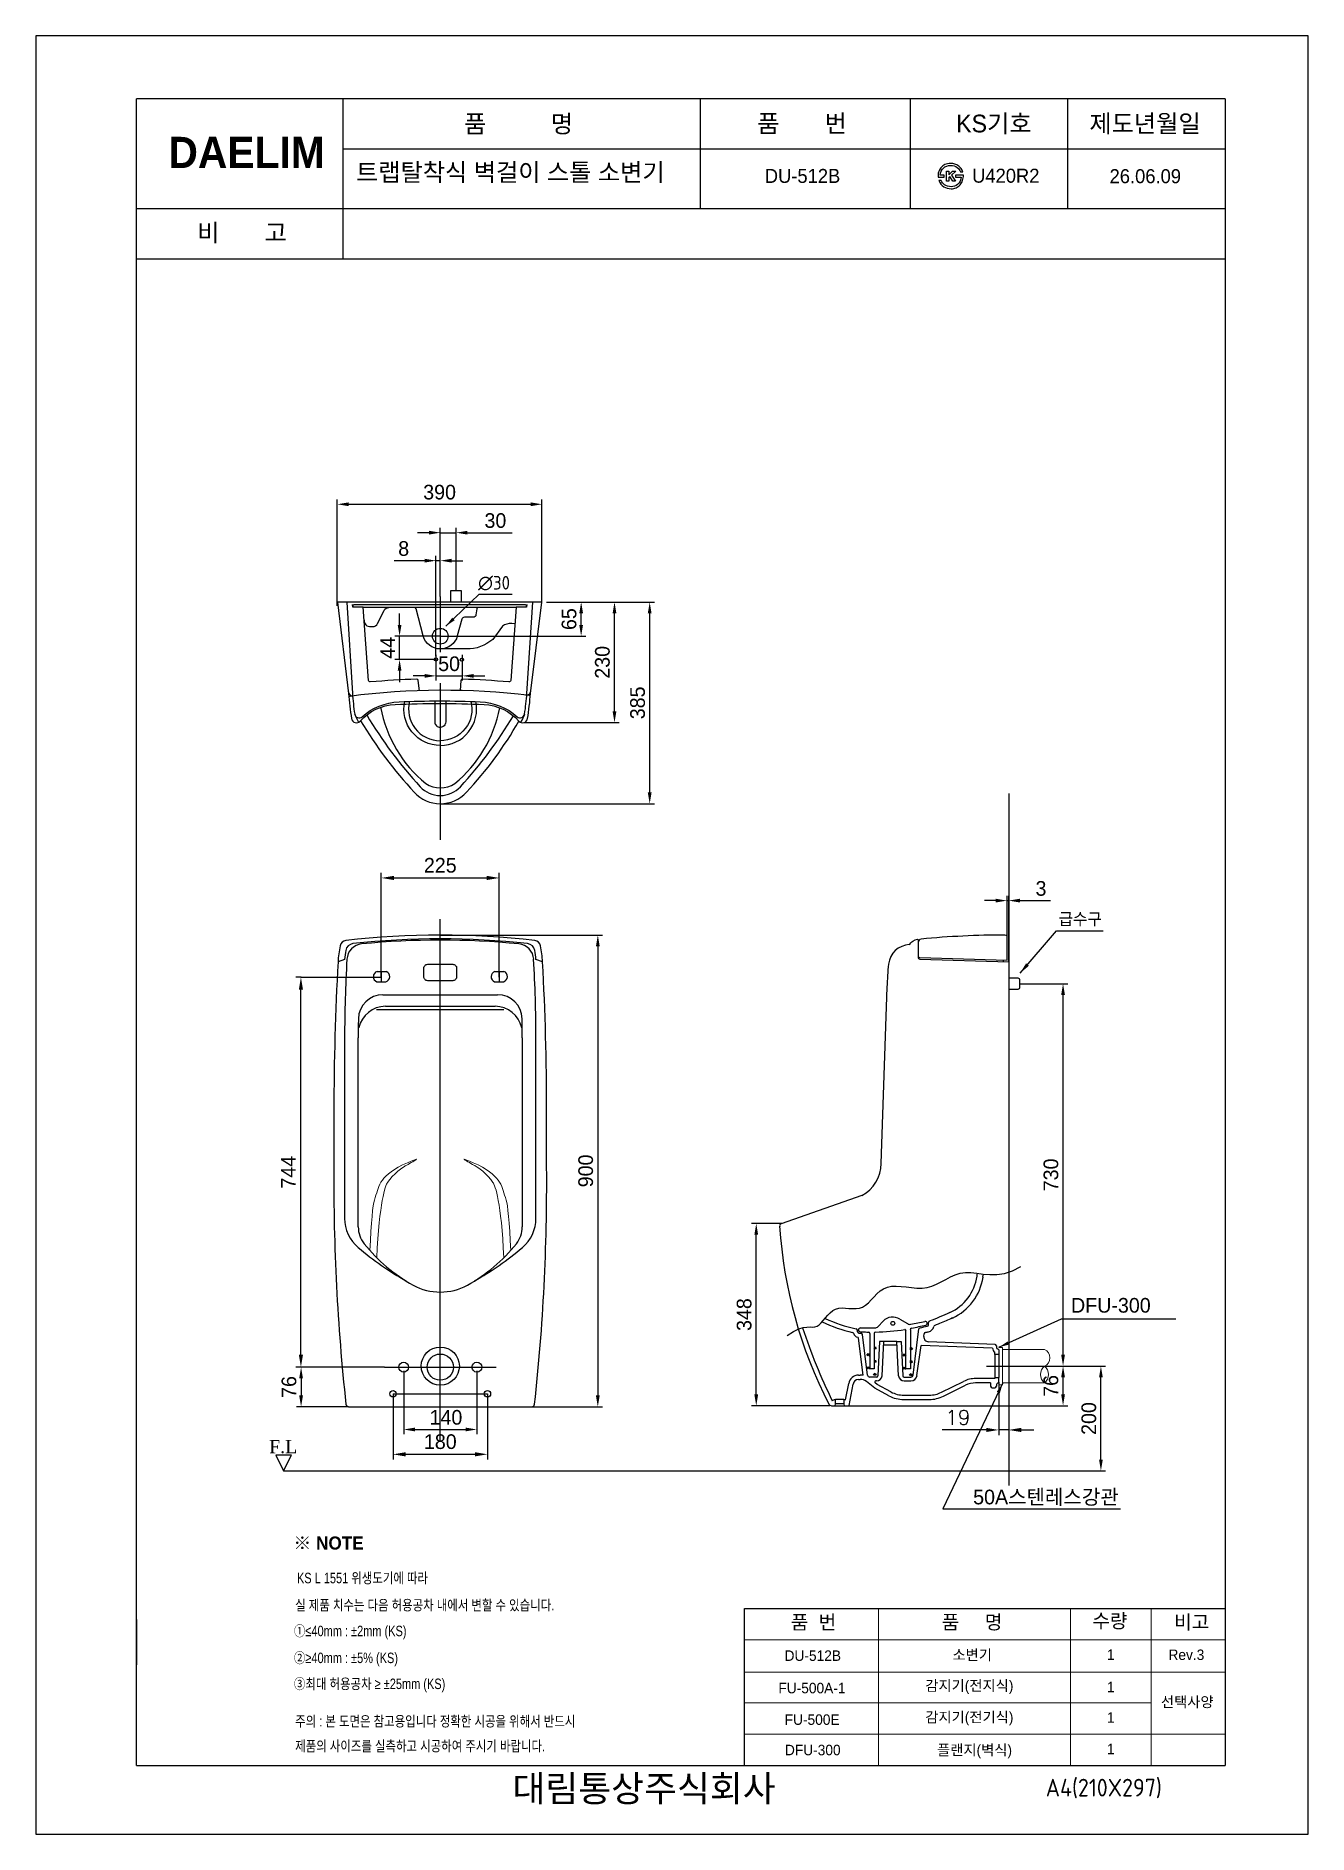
# Model space of a CAD drawing. Header units: millimetres. Extents: x 12347 to 14773, y -187 to 3243.
import ezdxf
from ezdxf.lldxf.tags import DXFTag

# ---------------------------------------------------------------- set-up
doc = ezdxf.new("R2010")
doc.units = ezdxf.units.MM
doc.header["$LTSCALE"] = 0.2
for name, color, linetype in [('1', 2, 'CENTER'), ('2', 2, 'HIDDEN'), ('3', 3, 'Continuous'), ('Layer 1', 7, 'Continuous'), ('MAIN', 7, 'Continuous'), ('YA', 7, 'Continuous')]:
    doc.layers.add(name, color=color, linetype=linetype)
for name, color, linetype, lineweight in [('AM_6', 94, 'Continuous', 20), ('DIM', 3, 'Continuous', 15), ('Hidden', 252, 'HIDDEN', 5), ('Y', 235, 'Continuous', 50)]:
    doc.layers.add(name, color=color, linetype=linetype, lineweight=lineweight)
doc.styles.add('GHS', font='romans', dxfattribs={"bigfont": 'ghs'})
doc.styles.add('h', font='', dxfattribs={"height": 28})
doc.styles.add('MtXpl_', font='')
doc.styles.get("Standard").update_dxf_attribs({"font": 'ISOCP.SHX', "bigfont": 'WHGTXT.SHX'})
doc.styles.add('STYLE2', font='dutch.ttf', dxfattribs={"height": 25})
doc.styles.add('굴림', font='', dxfattribs={"height": 3.2})
doc.styles.add('스타일1', font='txt.shx', dxfattribs={"bigfont": 'ghs.shx'})
doc.styles.get('h').set_extended_font_data('Haansoft Batang')
doc.styles.get('MtXpl_').set_extended_font_data('Gulim', bold=True)
doc.styles.get('굴림').set_extended_font_data('Gulim')
tags = doc.linetypes.add('CENTER', pattern=[50.8, 31.75, -6.35, 6.35, -6.35]).pattern_tags.tags
tags[10:11] = [DXFTag(74, 4), DXFTag(75, 0), DXFTag(340, '0'), DXFTag(46, 1.0), DXFTag(50, 0.0), DXFTag(44, 0.0), DXFTag(45, 0.0)]
tags[8:9] = [DXFTag(74, 4), DXFTag(75, 0), DXFTag(340, '0'), DXFTag(46, 1.0), DXFTag(50, 0.0), DXFTag(44, 0.0), DXFTag(45, 0.0)]
tags[6:7] = [DXFTag(74, 4), DXFTag(75, 0), DXFTag(340, '0'), DXFTag(46, 1.0), DXFTag(50, 0.0), DXFTag(44, 0.0), DXFTag(45, 0.0)]
tags[4:5] = [DXFTag(74, 4), DXFTag(75, 0), DXFTag(340, '0'), DXFTag(46, 1.0), DXFTag(50, 0.0), DXFTag(44, 0.0), DXFTag(45, 0.0)]
tags = doc.linetypes.add('HIDDEN', pattern=[9.525, 6.35, -3.175]).pattern_tags.tags
tags[6:7] = [DXFTag(74, 4), DXFTag(75, 0), DXFTag(340, '0'), DXFTag(46, 1.0), DXFTag(50, 0.0), DXFTag(44, 0.0), DXFTag(45, 0.0)]
tags[4:5] = [DXFTag(74, 4), DXFTag(75, 0), DXFTag(340, '0'), DXFTag(46, 1.0), DXFTag(50, 0.0), DXFTag(44, 0.0), DXFTag(45, 0.0)]
doc.dimstyles.new('AM_ISO', dxfattribs={"dimtxt": 28, "dimasz": 24, "dimexe": 10, "dimexo": 0, "dimgap": 10, "dimtad": 1, "dimdec": 0, "dimdsep": 46, "dimtxsty": 'h', "dimcen": -5, "dimclrd": 256, "dimclre": 256, "dimclrt": 256, "dimadec": 0, "dimazin": 2, "dimtp": 0.1, "dimtm": 0.1, "dimtfac": 0.71, "dimtdec": 0, "dimtmove": 0, "dimatfit": 3, "dimfxl": 0, "dimlwd": -1, "dimlwe": -1, "dimarcsym": 0})
doc.dimstyles.new('AM_ISO$0', dxfattribs={"dimtxt": 28, "dimasz": 24, "dimexe": 10, "dimexo": 0, "dimgap": 10, "dimtad": 1, "dimdec": 0, "dimdsep": 46, "dimtxsty": 'h', "dimcen": -5, "dimclrd": 256, "dimclre": 256, "dimclrt": 256, "dimadec": 0, "dimazin": 2, "dimtp": 0.1, "dimtm": 0.1, "dimtfac": 0.71, "dimtdec": 0, "dimtmove": 0, "dimatfit": 3, "dimfxl": 0, "dimlwd": -1, "dimlwe": -1, "dimarcsym": 0})
doc.dimstyles.new('AM_ISO$7', dxfattribs={"dimtxt": 28, "dimasz": 24, "dimexe": 10, "dimexo": 0, "dimgap": 10, "dimtad": 1, "dimdec": 0, "dimdsep": 46, "dimtxsty": 'h', "dimcen": -5, "dimclrd": 256, "dimclre": 256, "dimclrt": 256, "dimadec": 0, "dimazin": 2, "dimtp": 0.1, "dimtm": 0.1, "dimtfac": 0.71, "dimtdec": 0, "dimtmove": 0, "dimatfit": 3, "dimfxl": 0, "dimlwd": -1, "dimlwe": -1, "dimarcsym": 0})
doc.dimstyles.get("Standard").update_dxf_attribs({"dimscale": 10, "dimtxt": 3, "dimasz": 2, "dimexe": 1, "dimexo": 0, "dimgap": 1, "dimtad": 0, "dimtih": 1, "dimtoh": 1, "dimdec": 0, "dimdsep": 46, "dimtxsty": 'Standard', "dimcen": 2, "dimadec": 0, "dimazin": 0, "dimtfac": 1, "dimtdec": 4, "dimtmove": 0, "dimatfit": 3, "dimfxl": 0, "dimtolj": 1, "dimtzin": 0, "dimarcsym": 0})

msp = doc.modelspace()

# ---------------------------------------------------------------- texts
at = {"color": 3, "style": '굴림', "width": 0.8}
for s, p in [('KS L 1551 위생도기에 따라', (12844.8, 291.2)), ('실 제품 치수는 다음 허용공차 내에서 변할 수 있습니다.', (12841.4, 239.5)), ('①≤40mm : ±2mm (KS)', (12839.1, 190.2)), ('②≥40mm : ±5%%% (KS)', (12839.1, 138.9)), ('③최대 허용공차 ≥ ±25mm (KS)', (12839.1, 89.4))]:
    msp.add_text(s, height=20, dxfattribs=at).set_placement(p)
at = {"color": 1, "style": '굴림', "width": 0.8}
for s, p in [('주의 : 본 도면은 참고용입니다 정확한 시공을 위해서 반드시', (12841.4, 18)), ('제품의 사이즈를 실측하고 시공하여 주시기 바랍니다.', (12841.4, -29.4))]:
    msp.add_text(s, height=20, dxfattribs=at).set_placement(p)
at = {"color": 0, "linetype": 'ByBlock', "char_height": 26, "attachment_point": 5}
for s, insert in [('∅30', (13220.6, 2199.1)), ('급수구', (14338.3, 1557.6))]:
    msp.add_mtext(s, dxfattribs=dict(at, insert=insert))
at = {"layer": '2', "style": 'MtXpl_'}
msp.add_text('※ NOTE', height=25, dxfattribs=at).set_placement((12838, 355.5))
at = {"layer": 'AM_6', "color": 0, "char_height": 28, "attachment_point": 4, "style": 'h'}
for s, insert in [('DFU-300', (14320.8, 821.3)), ('50A{\\fGulim|b0|i0|c129|p50;스텐레스강관}', (14134.2, 454.3))]:
    msp.add_mtext(s, dxfattribs=dict(at, insert=insert))
at = {"layer": 'DIM', "color": 0, "attachment_point": 1, "style": '스타일1'}
for s, insert, char_height in [('{\\fGulim|b0|i0|c129|p50;품          명}', (13163.4, 3092.5), 33.819), ('{\\fGulim|b0|i0|c129|p50;품       번}', (13722.4, 3093), 33.819), ('{\\fGulim|b0|i0|c129|p50;KS기호}', (14101.7, 3093), 33.819), ('{\\fGulim|b0|i0|c129|p50;제도년월일}', (14355.8, 3093), 33.819), ('{\\fGulim|b0|i0|c129|p50;비       고}', (12654.6, 2884.7), 33.819), ('{\\fGulim|b0|i0|c129|p50;품  번}', (13786.5, 230.3), 26.746), ('{\\fGulim|b0|i0|c129|p50;품     명}', (14074.1, 230.5), 26.746), ('{\\fGulim|b0|i0|c129|p50;수량}', (14361.3, 232.7), 26.746), ('{\\fGulim|b0|i0|c129|p50;비고}', (14517.3, 230.7), 26.746), ('{\\fGulim|b0|i0|c129|p50;1\\P}', (14389.2, 165), 20), ('{\\fGulim|b0|i0|c129|p50;1\\P}', (14389.2, 103.2), 20), ('{\\fGulim|b0|i0|c129|p50;1\\P}', (14389.2, 45), 20), ('{\\fGulim|b0|i0|c129|p50;1\\P}', (14389.2, -15), 20)]:
    msp.add_mtext(s, dxfattribs=dict(at, insert=insert, char_height=char_height))
at = {"layer": 'DIM', "color": 0, "attachment_point": 1}
for s, insert, char_height, width, style in [('{\\fGulim|b0|i0|c129|p50;트랩탈착식 벽걸이 스톨 소변기}', (12957.4, 3000), 33.819, 702.697, '스타일1'), ('{\\fGulim|b0|i0|c129|p50;DU-512B}', (13736.9, 2989.5), 26.746, 168.306, '스타일1'), ('{\\fGulim|b0|i0|c129|p50;U420R2}', (14132.2, 2989.9), 26.746, 168.306, '스타일1'), ('{\\fGulim|b0|i0|c129|p50;26.06.09}', (14394.3, 2989), 26.746, 168.306, '스타일1'), ('F.L', (12791.8, 564.4), 25, 67.266, 'STYLE2'), ('{\\fGulim|b0|i0|c129|p50;DU-512B}', (13774.6, 163.1), 20, 17, '스타일1'), ('{\\fGulim|b0|i0|c129|p50;소변기}', (14094.7, 164.7), 20, 147, '스타일1'), ('{\\fGulim|b0|i0|c129|p50;Rev.3}', (14506.6, 164.8), 20, 147, '스타일1'), ('{\\fGulim|b0|i0|c129|p50;감지기(전지식)}', (14042.9, 105.9), 20, 290, '스타일1'), ('{\\fGulim|b0|i0|c129|p50;FU-500A-1}', (13762.8, 101.3), 20, 17, '스타일1'), ('{\\fGulim|b0|i0|c129|p50;선택사양}', (14492.3, 74.9), 20, 115.263, '스타일1'), ('{\\fGulim|b0|i0|c129|p50;FU-500E}', (13774.8, 41.1), 20, 17, '스타일1'), ('{\\fGulim|b0|i0|c129|p50;감지기(전기식)}', (14042.9, 45.9), 20, 290, '스타일1'), ('{\\fGulim|b0|i0|c129|p50;DFU-300}', (13775.3, -16.9), 20, 17, '스타일1'), ('{\\fGulim|b0|i0|c129|p50;플랜지(벽식)}', (14065.4, -16.9), 20, 315, '스타일1'), ('{\\fGulim|b0|i0|c129|p50;       대림통상주식회사\\P}', (13128.5, -75.5), 50, 1090, '스타일1')]:
    msp.add_mtext(s, dxfattribs=dict(at, insert=insert, char_height=char_height, width=width, style=style))
at = {"layer": 'YA', "color": 7}
msp.add_text('A4(210X297)', height=33.819, dxfattribs=at).set_placement((14272.5, -115.6))
at = {"layer": 'YA', "color": 7, "insert": (12599.8, 3050.7), "char_height": 59.437, "width": 290.871, "attachment_point": 1, "style": 'h'}
msp.add_mtext('{\\fHYGraphic-Medium|b1|i0|c129|p18;DAELIM}', dxfattribs=at)

# ---------------------------------------------------------------- blocks, each defined once
blk = doc.blocks.new('*D13')
for p, q in [((13048.3, 696.2), (13048.3, 575.6)), ((13187.9, 696.2), (13187.9, 575.6)), ((13069.9, 584.6), (13166.3, 584.6))]:
    blk.add_line(p, q)
for points in [[(13069.9, 588.2), (13069.9, 581), (13048.3, 584.6)], [(13166.3, 588.2), (13166.3, 581), (13187.9, 584.6)]]:
    blk.add_solid(points)
at = {"layer": 'Defpoints', "color": 0}
for p in [(13048.3, 696.2), (13187.9, 696.2), (13187.9, 584.6)]:
    blk.add_point(p, dxfattribs=at)
at = {"insert": (13128.9, 607.6), "char_height": 28, "attachment_point": 5, "style": 'h'}
blk.add_mtext('140', dxfattribs=at)
blk = doc.blocks.new('*D14')
for p, q in [((13040.5, 2119.6), (13040.5, 2141.2)), ((13118.1, 2098), (13031.5, 2098)), ((13040.5, 2053.8), (13040.5, 2098)), ((13109.8, 2053.8), (13031.5, 2053.8)), ((13040.5, 2032.2), (13040.5, 2010.6))]:
    blk.add_line(p, q)
for points in [[(13036.9, 2119.6), (13044.1, 2119.6), (13040.5, 2098)], [(13036.9, 2032.2), (13044.1, 2032.2), (13040.5, 2053.8)]]:
    blk.add_solid(points)
at = {"layer": 'Defpoints', "color": 0}
for p in [(13040.5, 2098), (13118.1, 2098), (13109.8, 2053.8)]:
    blk.add_point(p, dxfattribs=at)
at = {"insert": (13017.5, 2075.9), "char_height": 28, "attachment_point": 5, "rotation": 90, "style": 'h'}
blk.add_mtext('44', dxfattribs=at)
blk = doc.blocks.new('*D15')
for p, q in [((13109.8, 2062.3), (13109.8, 2013.3)), ((13159.9, 2062.3), (13159.9, 2013.3)), ((13088.2, 2022.3), (13066.6, 2022.3)), ((13109.8, 2022.3), (13159.9, 2022.3)), ((13181.5, 2022.3), (13203.1, 2022.3))]:
    blk.add_line(p, q)
for points in [[(13088.2, 2025.9), (13088.2, 2018.7), (13109.8, 2022.3)], [(13181.5, 2025.9), (13181.5, 2018.7), (13159.9, 2022.3)]]:
    blk.add_solid(points)
at = {"layer": 'Defpoints', "color": 0}
for p in [(13109.8, 2062.3), (13159.9, 2062.3), (13159.9, 2022.3)]:
    blk.add_point(p, dxfattribs=at)
at = {"insert": (13134.9, 2045.3), "char_height": 28, "attachment_point": 5, "style": 'h'}
blk.add_mtext('50', dxfattribs=at)
blk = doc.blocks.new('*D16')
for p, q in [((13118.1, 2174.8), (13118.1, 2304.5)), ((13148.3, 2184.5), (13148.3, 2304.5)), ((13096.5, 2295.5), (13074.9, 2295.5)), ((13118.1, 2295.5), (13148.3, 2295.5)), ((13169.9, 2295.5), (13254.9, 2295.5))]:
    blk.add_line(p, q)
for points in [[(13096.5, 2299.1), (13096.5, 2291.9), (13118.1, 2295.5)], [(13169.9, 2299.1), (13169.9, 2291.9), (13148.3, 2295.5)]]:
    blk.add_solid(points)
at = {"layer": 'Defpoints', "color": 0}
for p in [(13148.3, 2295.5), (13118.1, 2174.8), (13148.3, 2184.5)]:
    blk.add_point(p, dxfattribs=at)
at = {"insert": (13223.2, 2318.5), "char_height": 28, "attachment_point": 5, "style": 'h'}
blk.add_mtext('30', dxfattribs=at)
blk = doc.blocks.new('*D17')
for p, q in [((13118.1, 1527.9), (13427.5, 1527.9)), ((13418.5, 1506.3), (13418.5, 649.5)), ((13292.8, 627.9), (13427.5, 627.9))]:
    blk.add_line(p, q)
for points in [[(13414.9, 1506.3), (13422.1, 1506.3), (13418.5, 1527.9)], [(13414.9, 649.5), (13422.1, 649.5), (13418.5, 627.9)]]:
    blk.add_solid(points)
at = {"layer": 'Defpoints', "color": 0}
for p in [(13118.1, 1527.9), (13292.8, 627.9), (13418.5, 627.9)]:
    blk.add_point(p, dxfattribs=at)
at = {"insert": (13395.5, 1077.9), "char_height": 28, "attachment_point": 5, "rotation": 90, "style": 'h'}
blk.add_mtext('900', dxfattribs=at)
blk = doc.blocks.new('*D18')
for p, q in [((13769.3, 977.7), (13711.6, 977.7)), ((13720.6, 651.5), (13720.6, 956.1)), ((13860.7, 629.9), (13711.6, 629.9))]:
    blk.add_line(p, q)
for points in [[(13717, 956.1), (13724.2, 956.1), (13720.6, 977.7)], [(13717, 651.5), (13724.2, 651.5), (13720.6, 629.9)]]:
    blk.add_solid(points)
at = {"layer": 'Defpoints', "color": 0}
for p in [(13720.6, 977.7), (13769.3, 977.7), (13860.7, 629.9)]:
    blk.add_point(p, dxfattribs=at)
at = {"insert": (13697.6, 803.8), "char_height": 28, "attachment_point": 5, "rotation": 90, "style": 'h'}
blk.add_mtext('348', dxfattribs=at)
blk = doc.blocks.new('*D20')
for p, q in [((14223.3, 1435.1), (14314.6, 1435.1)), ((14305.6, 727.1), (14305.6, 1413.5)), ((14206.6, 705.5), (14314.6, 705.5))]:
    blk.add_line(p, q)
for points in [[(14302, 1413.5), (14309.2, 1413.5), (14305.6, 1435.1)], [(14302, 727.1), (14309.2, 727.1), (14305.6, 705.5)]]:
    blk.add_solid(points)
at = {"layer": 'Defpoints', "color": 0}
for p in [(14223.3, 1435.1), (14305.6, 1435.1), (14206.6, 705.5)]:
    blk.add_point(p, dxfattribs=at)
at = {"insert": (14282.6, 1070.3), "char_height": 28, "attachment_point": 5, "rotation": 90, "style": 'h'}
blk.add_mtext('730', dxfattribs=at)
blk = doc.blocks.new('*D22')
for p, q in [((13320.9, 2163.2), (13526.4, 2163.2)), ((13517.4, 1800), (13517.4, 2141.6)), ((13118.1, 1778.4), (13526.4, 1778.4))]:
    blk.add_line(p, q)
for points in [[(13513.8, 2141.6), (13521, 2141.6), (13517.4, 2163.2)], [(13513.8, 1800), (13521, 1800), (13517.4, 1778.4)]]:
    blk.add_solid(points)
at = {"layer": 'Defpoints', "color": 0}
for p in [(13320.9, 2163.2), (13517.4, 2163.2), (13118.1, 1778.4)]:
    blk.add_point(p, dxfattribs=at)
at = {"insert": (13494.4, 1970.8), "char_height": 28, "attachment_point": 5, "rotation": 90, "style": 'h'}
blk.add_mtext('385', dxfattribs=at)
blk = doc.blocks.new('*D23')
for p, q in [((14206.6, 705.5), (14314.6, 705.5)), ((14305.6, 651.5), (14305.6, 683.9)), ((14202, 629.9), (14314.6, 629.9))]:
    blk.add_line(p, q)
for points in [[(14302, 683.9), (14309.2, 683.9), (14305.6, 705.5)], [(14302, 651.5), (14309.2, 651.5), (14305.6, 629.9)]]:
    blk.add_solid(points)
at = {"layer": 'Defpoints', "color": 0}
for p in [(14206.6, 705.5), (14305.6, 705.5), (14202, 629.9)]:
    blk.add_point(p, dxfattribs=at)
at = {"insert": (14282.6, 667.7), "char_height": 28, "attachment_point": 5, "rotation": 90, "style": 'h'}
blk.add_mtext('76', dxfattribs=at)
blk = doc.blocks.new('*D24')
for p, q in [((13320.9, 2163.2), (13395.7, 2163.2)), ((13386.7, 2119.6), (13386.7, 2141.6)), ((13118.6, 2098), (13395.7, 2098))]:
    blk.add_line(p, q)
for points in [[(13383.1, 2141.6), (13390.3, 2141.6), (13386.7, 2163.2)], [(13383.1, 2119.6), (13390.3, 2119.6), (13386.7, 2098)]]:
    blk.add_solid(points)
at = {"layer": 'Defpoints', "color": 0}
for p in [(13320.9, 2163.2), (13386.7, 2163.2), (13118.6, 2098)]:
    blk.add_point(p, dxfattribs=at)
at = {"insert": (13363.7, 2130.6), "char_height": 28, "attachment_point": 5, "rotation": 90, "style": 'h'}
blk.add_mtext('65', dxfattribs=at)
blk = doc.blocks.new('*D25')
for p, q in [((13320.9, 2163.2), (13459.3, 2163.2)), ((13450.3, 1954.7), (13450.3, 2141.6)), ((13277.7, 1933.1), (13459.3, 1933.1))]:
    blk.add_line(p, q)
for points in [[(13446.7, 2141.6), (13453.9, 2141.6), (13450.3, 2163.2)], [(13446.7, 1954.7), (13453.9, 1954.7), (13450.3, 1933.1)]]:
    blk.add_solid(points)
at = {"layer": 'Defpoints', "color": 0}
for p in [(13320.9, 2163.2), (13450.3, 2163.2), (13277.7, 1933.1)]:
    blk.add_point(p, dxfattribs=at)
at = {"insert": (13427.3, 2048.2), "char_height": 28, "attachment_point": 5, "rotation": 90, "style": 'h'}
blk.add_mtext('230', dxfattribs=at)
blk = doc.blocks.new('*D26')
for p, q in [((12921.7, 2155.8), (12921.7, 2358.7)), ((12943.3, 2349.7), (13290.3, 2349.7)), ((13311.9, 2163.2), (13311.9, 2358.7))]:
    blk.add_line(p, q)
for points in [[(12943.3, 2353.3), (12943.3, 2346.1), (12921.7, 2349.7)], [(13290.3, 2353.3), (13290.3, 2346.1), (13311.9, 2349.7)]]:
    blk.add_solid(points)
at = {"layer": 'Defpoints', "color": 0}
for p in [(13311.9, 2349.7), (13311.9, 2163.2), (12921.7, 2155.8)]:
    blk.add_point(p, dxfattribs=at)
at = {"insert": (13116.8, 2372.7), "char_height": 28, "attachment_point": 5, "style": 'h'}
blk.add_mtext('390', dxfattribs=at)
blk = doc.blocks.new('*D27')
for p, q in [((13011.6, 703.5), (12843.7, 703.5)), ((12852.7, 681.9), (12852.7, 649.5)), ((12943.4, 627.9), (12843.7, 627.9))]:
    blk.add_line(p, q)
for points in [[(12849.1, 681.9), (12856.3, 681.9), (12852.7, 703.5)], [(12849.1, 649.5), (12856.3, 649.5), (12852.7, 627.9)]]:
    blk.add_solid(points)
at = {"layer": 'Defpoints', "color": 0}
for p in [(13011.6, 703.5), (12852.7, 627.9), (12943.4, 627.9)]:
    blk.add_point(p, dxfattribs=at)
at = {"insert": (12829.7, 665.7), "char_height": 28, "attachment_point": 5, "rotation": 90, "style": 'h'}
blk.add_mtext('76', dxfattribs=at)
blk = doc.blocks.new('*D28')
for p, q in [((14177.2, 1593.6), (14155.6, 1593.6)), ((14198.8, 1525.8), (14198.8, 1602.6)), ((14198.8, 1593.6), (14202, 1593.6)), ((14202, 1477), (14202, 1602.6)), ((14223.6, 1593.6), (14281.9, 1593.6))]:
    blk.add_line(p, q)
for points in [[(14177.2, 1597.2), (14177.2, 1590), (14198.8, 1593.6)], [(14223.6, 1597.2), (14223.6, 1590), (14202, 1593.6)]]:
    blk.add_solid(points)
at = {"layer": 'Defpoints', "color": 0}
for p in [(14202, 1593.6), (14198.8, 1525.8), (14202, 1477)]:
    blk.add_point(p, dxfattribs=at)
at = {"insert": (14263.5, 1616.6), "char_height": 28, "attachment_point": 5, "style": 'h'}
blk.add_mtext('3', dxfattribs=at)
blk = doc.blocks.new('*D29')
for p, q in [((13088.2, 2242.1), (13029.9, 2242.1)), ((13109.8, 2059.7), (13109.8, 2251.1)), ((13118.1, 2242.1), (13109.8, 2242.1)), ((13118.1, 2174), (13118.1, 2251.1)), ((13139.7, 2242.1), (13161.3, 2242.1))]:
    blk.add_line(p, q)
for points in [[(13088.2, 2245.7), (13088.2, 2238.5), (13109.8, 2242.1)], [(13139.7, 2245.7), (13139.7, 2238.5), (13118.1, 2242.1)]]:
    blk.add_solid(points)
at = {"layer": 'Defpoints', "color": 0}
for p in [(13109.8, 2242.1), (13118.1, 2174), (13109.8, 2059.7)]:
    blk.add_point(p, dxfattribs=at)
at = {"insert": (13048.3, 2265.1), "char_height": 28, "attachment_point": 5, "style": 'h'}
blk.add_mtext('8', dxfattribs=at)
blk = doc.blocks.new('*D30')
for p, q in [((14206.6, 705.5), (14386.8, 705.5)), ((14377.8, 527.1), (14377.8, 683.9)), ((14202, 505.5), (14386.8, 505.5))]:
    blk.add_line(p, q)
for points in [[(14374.2, 683.9), (14381.4, 683.9), (14377.8, 705.5)], [(14374.2, 527.1), (14381.4, 527.1), (14377.8, 505.5)]]:
    blk.add_solid(points)
at = {"layer": 'Defpoints', "color": 0}
for p in [(14206.6, 705.5), (14377.8, 705.5), (14202, 505.5)]:
    blk.add_point(p, dxfattribs=at)
at = {"insert": (14354.8, 605.5), "char_height": 28, "attachment_point": 5, "rotation": 90, "style": 'h'}
blk.add_mtext('200', dxfattribs=at)
blk = doc.blocks.new('*D32')
at = {"layer": 'Defpoints', "color": 0}
for p in [(13028.1, 652.7), (13208.1, 652.7), (13208.1, 537.2)]:
    blk.add_point(p, dxfattribs=at)
at = {"layer": 'Y', "color": 0, "linetype": 'ByBlock', "lineweight": -2}
for p, q in [((13028.1, 652.7), (13028.1, 527.2)), ((13208.1, 652.7), (13208.1, 527.2)), ((13052.1, 537.2), (13184.1, 537.2))]:
    blk.add_line(p, q, dxfattribs=at)
at = {"layer": 'Y', "color": 0}
for points in [[(13052.1, 541.2), (13052.1, 533.2), (13028.1, 537.2)], [(13184.1, 541.2), (13184.1, 533.2), (13208.1, 537.2)]]:
    blk.add_solid(points, dxfattribs=at)
at = {"layer": 'Y', "color": 0, "lineweight": -2, "insert": (13118.1, 561.2), "char_height": 28, "attachment_point": 5, "style": 'h'}
blk.add_mtext('180', dxfattribs=at)
blk = doc.blocks.new('*D33')
at = {"linetype": 'ByBlock'}
for p, q in [((14183, 674.6), (14183, 573.7)), ((14159, 583.7), (14075, 583.7)), ((14202, 583.7), (14183, 583.7)), ((14202, 591.9), (14202, 573.7)), ((14226, 583.7), (14250, 583.7))]:
    blk.add_line(p, q, dxfattribs=at)
for points in [[(14159, 587.7), (14159, 579.7), (14183, 583.7)], [(14226, 587.7), (14226, 579.7), (14202, 583.7)]]:
    blk.add_solid(points)
at = {"layer": 'Defpoints', "color": 0}
for p in [(14183, 674.6), (14183, 583.7), (14202, 591.9)]:
    blk.add_point(p, dxfattribs=at)
at = {"lineweight": -2, "insert": (14105, 607.7), "char_height": 28, "attachment_point": 5, "style": 'GHS'}
blk.add_mtext('{\\Fromans,ghs|c129;19}', dxfattribs=at)
blk = doc.blocks.new('*D31')
at = {"linetype": 'ByBlock'}
for p, q in [((12852.7, 1447.5), (12842.4, 1447.5)), ((12852.4, 727.5), (12852.4, 1423.5)), ((12852.7, 703.5), (12842.4, 703.5))]:
    blk.add_line(p, q, dxfattribs=at)
for points in [[(12848.4, 1423.5), (12856.4, 1423.5), (12852.4, 1447.5)], [(12848.4, 727.5), (12856.4, 727.5), (12852.4, 703.5)]]:
    blk.add_solid(points)
at = {"layer": 'Defpoints', "color": 0}
for p in [(12852.4, 1447.5), (12852.7, 1447.5), (12852.7, 703.5)]:
    blk.add_point(p, dxfattribs=at)
at = {"lineweight": -2, "insert": (12828.4, 1075.5), "char_height": 28, "attachment_point": 5, "rotation": 90, "style": 'h'}
blk.add_mtext('744', dxfattribs=at)
blk = doc.blocks.new('*D34')
at = {"linetype": 'ByBlock'}
for p, q in [((13005.6, 1447.5), (13005.6, 1646.8)), ((13230.6, 1447.5), (13230.6, 1646.8)), ((13029.6, 1636.8), (13206.6, 1636.8))]:
    blk.add_line(p, q, dxfattribs=at)
for points in [[(13029.6, 1640.8), (13029.6, 1632.8), (13005.6, 1636.8)], [(13206.6, 1640.8), (13206.6, 1632.8), (13230.6, 1636.8)]]:
    blk.add_solid(points)
at = {"layer": 'Defpoints', "color": 0}
for p in [(13230.6, 1636.8), (13005.6, 1447.5), (13230.6, 1447.5)]:
    blk.add_point(p, dxfattribs=at)
at = {"lineweight": -2, "insert": (13118.1, 1660.8), "char_height": 28, "attachment_point": 5, "style": 'h'}
blk.add_mtext('225', dxfattribs=at)

# ---------------------------------------------------------------- dimensions: what is measured, and where the dimension line sits
at = {"color": 0}
for base, p1, p2, picture, middle in [((13311.9, 2349.7), (12921.7, 2155.8), (13311.9, 2163.2), '*D26', (13116.8, 2372.7)), ((13148.3, 2295.5), (13118.1, 2174.8), (13148.3, 2184.5), '*D16', (13223.2, 2318.5)), ((13109.8, 2242.1), (13118.1, 2174), (13109.8, 2059.7), '*D29', (13048.3, 2265.1)), ((14202, 1593.6), (14198.8, 1525.8), (14202, 1477), '*D28', (14263.5, 1616.6))]:
    dim = msp.add_linear_dim(base=base, p1=p1, p2=p2, dimstyle='AM_ISO', override={"dimscale": 0.9}, dxfattribs=at)
    dim.commit()
    dim.dimension.update_dxf_attribs({"geometry": picture, "text_midpoint": middle})
for base, p1, p2, picture, middle in [((13517.4, 2163.2), (13118.1, 1778.4), (13320.9, 2163.2), '*D22', (13494.4, 1970.8)), ((13386.7, 2163.2), (13118.6, 2098), (13320.9, 2163.2), '*D24', (13363.7, 2130.6)), ((13450.3, 2163.2), (13277.7, 1933.1), (13320.9, 2163.2), '*D25', (13427.3, 2048.2)), ((13418.5, 627.9), (13118.1, 1527.9), (13292.8, 627.9), '*D17', (13395.5, 1077.9)), ((14305.6, 1435.1), (14206.6, 705.5), (14223.3, 1435.1), '*D20', (14282.6, 1070.3)), ((13720.6, 977.7), (13860.7, 629.9), (13769.3, 977.7), '*D18', (13697.6, 803.8)), ((12852.7, 627.9), (13011.6, 703.5), (12943.4, 627.9), '*D27', (12829.7, 665.7)), ((14305.6, 705.5), (14202, 629.9), (14206.6, 705.5), '*D23', (14282.6, 667.7)), ((14377.8, 705.5), (14202, 505.5), (14206.6, 705.5), '*D30', (14354.8, 605.5))]:
    dim = msp.add_linear_dim(base=base, p1=p1, p2=p2, angle=90, dimstyle='AM_ISO', override={"dimscale": 0.9}, dxfattribs=at)
    dim.commit()
    dim.dimension.update_dxf_attribs({"geometry": picture, "text_midpoint": middle})
dim = msp.add_linear_dim(base=(13040.5, 2098), p1=(13109.8, 2053.8), p2=(13118.1, 2098), angle=90, dimstyle='AM_ISO', override={"dimscale": 0.9}, dxfattribs=at)
dim.commit()
dim.dimension.update_dxf_attribs({"geometry": '*D14', "text_midpoint": (13040.5, 2075.9), "dimtype": 160})
for base, p1, p2, picture, middle in [((13159.9, 2022.3), (13109.8, 2062.3), (13159.9, 2062.3), '*D15', (13134.9, 2022.3)), ((13187.9, 584.6), (13048.3, 696.2), (13187.9, 696.2), '*D13', (13128.9, 584.6))]:
    dim = msp.add_linear_dim(base=base, p1=p1, p2=p2, dimstyle='AM_ISO', override={"dimscale": 0.9}, dxfattribs=at)
    dim.commit()
    dim.dimension.update_dxf_attribs({"geometry": picture, "text_midpoint": middle, "dimtype": 160})
at = {"color": 0, "lineweight": -2}
dim = msp.add_linear_dim(base=(13230.6, 1636.8), p1=(13005.6, 1447.5), p2=(13230.6, 1447.5), dimstyle='AM_ISO$0', dxfattribs=at)
dim.commit()
dim.dimension.update_dxf_attribs({"geometry": '*D34', "text_midpoint": (13118.1, 1660.8)})
dim = msp.add_linear_dim(base=(12852.4, 1447.5), p1=(12852.7, 703.5), p2=(12852.7, 1447.5), angle=90, dimstyle='AM_ISO$0', dxfattribs=at)
dim.commit()
dim.dimension.update_dxf_attribs({"geometry": '*D31', "text_midpoint": (12828.4, 1075.5)})
dim = msp.add_linear_dim(base=(14183, 583.7), p1=(14202, 591.9), p2=(14183, 674.6), text='{\\Fromans,ghs|c129;<>}', dimstyle='AM_ISO$0', override={"dimtxsty": 'GHS'}, dxfattribs=at)
dim.commit()
dim.dimension.update_dxf_attribs({"geometry": '*D33', "text_midpoint": (14105, 583.7), "dimtype": 160})
at = {"layer": 'Y', "color": 0, "lineweight": -2}
dim = msp.add_linear_dim(base=(13208.1, 537.2), p1=(13028.1, 652.7), p2=(13208.1, 652.7), dimstyle='AM_ISO$0', override={"dimclrd": 0, "dimclre": 0, "dimclrt": 0, "dimlwd": 65534, "dimlwe": 65534}, dxfattribs=at)
dim.commit()
dim.dimension.update_dxf_attribs({"geometry": '*D32', "text_midpoint": (13118.1, 561.2)})

# ---------------------------------------------------------------- hatches: boundary and pattern name
at = {"layer": 'Y'}
h = msp.add_hatch(dxfattribs=at)
h.set_pattern_fill('GRASS', color=2, scale=0.7)
h.set_pattern_definition([(90, (1978.286, -141.452), (-12.572359, 12.572359), [3.33375, -21.810967]), (45, (1978.286, -141.452), (-12.572359, 12.572359), [3.33375, -14.44625]), (135, (1978.286, -141.452), (-12.572359, -12.572359), [3.33375, -14.44625])])
h.paths.add_polyline_path([(13933.8, 691.5, 0.3951), (13938.9, 686.8), (13949.4, 686.8, 0.409341), (13951.4, 688.8), (13952.3, 742.4), (13946, 742.3), (13946.2, 701.9, -0.378568), (13941, 701.9), (13940.4, 742.3), (13930.5, 742.3)])
h = msp.add_hatch(dxfattribs=at)
h.set_pattern_fill('GRASS', color=2, scale=0.7)
h.set_pattern_definition([(90, (2047.133, -142.122), (-12.572359, 12.572359), [3.33375, -21.810967]), (45, (2047.133, -142.122), (-12.572359, 12.572359), [3.33375, -14.44625]), (135, (2047.133, -142.122), (-12.572359, -12.572359), [3.33375, -14.44625])])
edge = h.paths.add_edge_path()
edge.add_arc((14007.7, 691.2), 5.05, 183.764, 270)
edge.add_line((14007.7, 686.1), (14018.3, 686.1))
edge.add_arc((14018.3, 688.1), 2.02, 270, 359.0452)
edge.add_line((14020.3, 688.1), (14024.4, 741.7))
edge.add_line((14024.4, 741.7), (14014.9, 741.7))
edge.add_line((14014.9, 741.7), (14015, 701.3))
edge.add_arc((14012.5, 704.2), 3.87, 228.5299, 311.4701, ccw=False)
edge.add_line((14009.9, 701.3), (14009.2, 741.7))
edge.add_line((14009.2, 741.7), (13999.4, 741.6))
edge.add_line((13999.4, 741.6), (14002.7, 690.8))

# ---------------------------------------------------------------- linework, layer by layer
at = {"color": 0}
for p, q in [((13300.6, 2163.2), (12935.7, 2163.2)), ((13279.6, 2158), (12954.2, 2158)), ((14202, 1798), (14202, 477.5)), ((13008.8, 1414.1), (13227.5, 1414.1)), ((13958.9, 1092.1), (13969.9, 1428.7)), ((12996.6, 1385.9), (13239.6, 1385.9)), ((12935.7, 1331.5), (12935.7, 987.8)), ((12961.7, 971.2), (12961.7, 1331.5)), ((13274.5, 1331.5), (13274.5, 971.2)), ((13300.5, 987.8), (13300.5, 1331.5)), ((12915.3, 1192.3), (12915.3, 1084.7)), ((13320.9, 1084.7), (13320.9, 1192.3)), ((13922.2, 1030.7), (13767.8, 977)), ((13952.9, 781.2), (13962.5, 791.2)), ((13994.6, 795.3), (14008.7, 786.5)), ((13913.4, 774.1), (13913.5, 773.1)), ((13913.8, 771), (13913.5, 773.1)), ((13924.5, 688), (13915.7, 758.8)), ((13932.8, 688.5), (13923.1, 766.1)), ((13937.5, 700.6), (13937.5, 767.7)), ((13945.7, 768.6), (13945.7, 700.6)), ((14006.1, 700.6), (14006.1, 773.6)), ((14014.4, 775), (14014.4, 700.6)), ((14019.8, 688.5), (14030.8, 776.4)), ((14040.1, 762.2), (14040.7, 766.9)), ((14048.8, 784.1), (14049.2, 787.7)), ((14049.2, 787.7), (14049.3, 788.9)), ((13955.7, 752.6), (13952.6, 687.1)), ((13964, 752.6), (13955.7, 752.6)), ((13960.9, 686.7), (13964, 752.6)), ((13989, 745.3), (13963.6, 745.3)), ((13988.6, 752.6), (13964, 752.6)), ((13991.7, 686.7), (13988.6, 752.6)), ((13988.6, 752.6), (13996.9, 752.6)), ((13996.9, 752.6), (14000, 687.1)), ((14027.1, 687.5), (14035.1, 745.1)), ((14175.7, 727.5), (14175.7, 683.6)), ((14183, 727.5), (14175.7, 727.5)), ((14183, 736.5), (14183, 727.5)), ((14183, 727.5), (14183, 683.6)), ((13945.7, 700.6), (13937.5, 700.6)), ((14014.4, 700.6), (14006.1, 700.6)), ((13891, 641.1), (13897, 672.1)), ((13898, 630.1), (13905.3, 671.1)), ((13946.5, 663.2), (13930.6, 676.1)), ((13949.9, 684.5), (13937.3, 684.5)), ((13973.5, 648.9), (13946.5, 663.2)), ((13951.1, 670.2), (13947.1, 673.4)), ((13977.4, 656.2), (13951.1, 670.2)), ((14002.7, 684.5), (14015.3, 684.5)), ((14167.4, 673.5), (14138.7, 673.5)), ((14175.9, 681.8), (14139, 681.8)), ((14175.7, 683.6), (14183, 683.6)), ((14183, 674.6), (14183, 683.6)), ((12943.4, 627.9), (13292.8, 627.9)), ((13864, 629.9), (14202, 629.9)), ((13871.1, 629.9), (13871.8, 633.5)), ((13887.4, 641.9), (13871.8, 641.9)), ((13871.8, 633.5), (13871.8, 641.9)), ((13887.4, 633.5), (13871.8, 633.5)), ((13887.4, 641.9), (13887.4, 633.5)), ((13887.4, 633.5), (13888.1, 629.9)), ((14001.9, 650.1), (14050.6, 650.1)), ((14001.9, 641.8), (14050.6, 641.8)), ((12819.3, 505.5), (14202, 505.5))]:
    msp.add_line(p, q, dxfattribs=at)
at = {"color": 0, "linetype": 'CENTER'}
for p, q in [((13118.1, 2174), (13118.1, 2067.5)), ((13118.1, 2008.5), (13118.1, 1709.6)), ((13118.1, 562.4), (13118.1, 1558)), ((13011.6, 703.5), (13224.7, 703.5))]:
    msp.add_line(p, q, dxfattribs=at)
at = {"color": 0, "linetype": 'HIDDEN'}
msp.add_line((13262.6, 2152.8), (12971.2, 2152.8), dxfattribs=at)
at = {"color": 0, "linetype": 'Continuous'}
msp.add_line((14191.6, 1480), (14191.6, 1477.3), dxfattribs=at)
at = {"color": 0, "lineweight": -2}
for p, q in [((12852.4, 1447.5), (13005.6, 1447.5)), ((13005.6, 1458.3), (13005.6, 1438.8)), ((13230.6, 1458.3), (13230.6, 1438.8))]:
    msp.add_line(p, q, dxfattribs=at)
at = {"color": 0}
for points in [[(12940, 2163.2), (12922, 2163.2), (12943.2, 1988.8, 0.023242), (12948.9, 1940.7, 0.630524), (12965.4, 1936, -0.202072), (13031.8, 1967.7, -0.011863), (13116.7, 1969.8, -0.011863), (13201.5, 1967.7, -0.202072), (13268, 1936, 0.630524), (13284.4, 1940.7, 0.023242), (13290.2, 1988.8), (13311.8, 2163.2), (13294.6, 2163.2)], [(12950.5, 2163.2), (12950.5, 2163.2), (12940, 2163.2), (12950.5, 1988.8, 0.018952), (12954.9, 1949.5, 0.594773), (12968.9, 1944.4, -0.171828), (13039.4, 1972.8, -0.010802), (13116.9, 1974.5, -0.010802), (13194.4, 1972.8, -0.171828), (13264.8, 1944.4, 0.594773), (13278.9, 1949.5, 0.018952), (13283.3, 1988.8), (13294.6, 2163.2), (13284.7, 2163.2), (13278.7, 2163.2, -0.393106)], [(13118.1, 1889.5, -0.478946), (13050.4, 1973.6)], [(13059.7, 1973.9, 0.490611), (13118.1, 1898.4, 0.528057)], [(13107.7, 1974.7), (13107.7, 1934.4, 0.414214), (13118.1, 1924, 0.414214)], [(13128.5, 1974.7), (13128.5, 1934.4, -0.414214), (13118.1, 1924, -0.414214)], [(13176.5, 1973.9, -0.490611), (13118.1, 1898.4, -0.528057)], [(13118.1, 1889.5, 0.478946), (13185.8, 1973.6)], [(13284.7, 1511.5, 0.054684), (12951.5, 1511.5, 0.325397)], [(14012.7, 1509.5, -0.234802), (14028.2, 1519.7, -0.448928), (14029.4, 1518.6), (14029.4, 1485.2, 0.405474), (14032.4, 1482.1), (14202, 1477), (14202, 591.9)], [(12937.9, 1498.6, 0.02097), (12935.7, 1481.3), (12923.1, 1477, 0.013696)], [(13313.1, 1477), (13300.6, 1481.3, 0.02097), (13298.4, 1498.6, 0.325397)], [(13013.7, 1392), (13222.5, 1392, -0.280363)]]:
    msp.add_lwpolyline(points, format="xyb", dxfattribs=at)
for points in [[(13158.7, 2163.2), (13158.7, 2184.5), (13137.9, 2184.5), (13137.9, 2163.2)], [(14220.2, 1445.5), (14202, 1445.5)], [(14223.3, 1427.9), (14223.3, 1442.4)], [(14202, 1424.7), (14220.2, 1424.7)], [(13779.4, 763.7), (13791.6, 771.5), (13801.8, 776.4), (13810.3, 779), (13817.3, 780.1), (13823.2, 780.3), (13828.2, 780.1), (13832.5, 780.3), (13836.6, 781.4), (13840.5, 784), (13844.4, 787.8), (13848.4, 792.4), (13852.5, 797.4), (13856.9, 802.5), (13861.5, 807.3), (13866.5, 811.4), (13872, 814.3), (13877.9, 815.9), (13884.2, 816.4), (13890.7, 816.2), (13897.4, 815.7), (13904.2, 815.2), (13910.8, 815.2), (13917.3, 816), (13923.4, 818.1), (13929.1, 821.6), (13934.5, 826.3), (13939.8, 831.8), (13945.2, 837.6), (13950.8, 843.4), (13956.8, 848.8), (13963.3, 853.2), (13970.6, 856.4), (13978.7, 857.9), (13987.6, 858.2), (13996.9, 857.6), (14006.7, 856.5), (14016.7, 855.3), (14026.8, 854.5), (14036.7, 854.5), (14046.4, 855.6), (14055.6, 858.1), (14064.5, 861.8), (14073.3, 866.2), (14082, 870.9), (14090.8, 875.5), (14099.9, 879.5), (14109.3, 882.5), (14119.3, 884), (14129.9, 883.9), (14141.2, 882.7), (14153.2, 881.2), (14165.9, 880.1), (14179.4, 880.2), (14193.8, 882.3), (14208.9, 887.1), (14225, 895.4)]]:
    msp.add_lwpolyline(points, dxfattribs=at)
at = {"color": 0, "linetype": 'HIDDEN'}
for points in [[(13078.5, 1994), (13076.2, 2013.5, 0.374917), (13073, 2016.1, 0.012897), (12984.7, 2010.7, -0.415651), (12981.3, 2013.6), (12971.2, 2153.2), (12952.2, 2153.2, -0.393106), (12951.1, 2154.2), (12950.8, 2158.4)], [(12972.8, 2128.7, 0.467096), (12985.4, 2116.4), (12989.2, 2116.4, 0.283978), (12998.5, 2122.1), (13010.9, 2147, -0.283978), (13020.2, 2152.8, -0.283978)], [(13260.1, 2121.9), (13254.3, 2122.2, 0.154237), (13236.8, 2117.3), (13218.3, 2091.9, -0.185052), (13168, 2073.7), (13117.8, 2073.7, -0.340628), (13085.6, 2098.5), (13071.9, 2150.5, 0.340628), (13068.9, 2152.8)], [(13190.6, 2152.8, 0.382162), (13187.5, 2150), (13186.2, 2138.7, -0.382162), (13181.1, 2134.1), (13164, 2134.1, 0.340628), (13159, 2130.2), (13150.6, 2098.5, -0.340628), (13118.4, 2073.7)], [(13283, 2158.4), (13282.6, 2154.2, -0.393106), (13281.6, 2153.2), (13262.6, 2153.2), (13252.4, 2013.6, -0.415651), (13249.1, 2010.7, 0.012897), (13160.8, 2016.1, 0.374917), (13157.6, 2013.5), (13156.1, 1994.4)]]:
    msp.add_lwpolyline(points, format="xyb", dxfattribs=at)
at = {"color": 0, "linetype": 'Continuous'}
msp.add_lwpolyline([(14029.4, 1487.9, 0.405474), (14032.4, 1484.8), (14198.8, 1479.9), (14198.8, 1525.8, 0.201611), (14194.7, 1527.9, 0.022618), (14035, 1520.3, 0.387286), (14029.4, 1514.1)], format="xyb", dxfattribs=at)
at = {"color": 0}
msp.add_lwpolyline([(13118.1, 1472), (13142, 1472, -0.414214), (13149.3, 1464.8), (13149.3, 1448.1, -0.414214), (13142, 1440.8), (13118.1, 1440.8), (13094.2, 1440.8, -0.414214), (13086.9, 1448.1), (13086.9, 1464.8, -0.414214), (13094.2, 1472)], format="xyb", close=True, dxfattribs=at)
at = {"color": 0, "linetype": 'HIDDEN'}
for centre, radius in [((13109.8, 2053.8), 3.12), ((13159.4, 2053.2), 3.12), ((13118.1, 703.5), 25)]:
    msp.add_circle(centre, radius, dxfattribs=at)
at = {"color": 0}
msp.add_circle((13981.1, 787.1), 3.68, dxfattribs=at)
for centre, radius, start, end in [((12954.2, 2154.9), 3.12, 90, 184.1596), ((13279.6, 2154.9), 3.12, 355.8404, 90), ((12951.3, 1992.3), 8.32, 184.1596, 276.8254), ((13123.4, 623.9), 1370.9, 83.0952, 97.4527), ((13282.4, 1993.7), 8.1, 262.4781, 356.5033), ((12945.9, 1981.1), 2.08, 97.0893, 184.471), ((13248.4, 2008.3), 248.3, 190.6675, 230.4596), ((12987.8, 2008.3), 248.3, 309.5404, 349.0964), ((13287.6, 1982.8), 2.08, 355.529, 82.9107), ((13085.2, 2001.8), 140.4, 201.7125, 208.9106), ((13149, 2002.1), 140.4, 331.0894, 338.2875), ((13118.1, 1860.7), 52, 237.7034, 302.2966), ((12939.3, 1504.9), 12.5, 96.745, 168.6175), ((13118.1, -7.1), 1535, 83.255, 96.745), ((12953.2, 1496), 15.6, 96.26, 170.3905), ((12971.2, 1479.8), 31.2, 95.6439, 176.691), ((13118.1, -7.1), 1525.3, 84.3561, 95.6439), ((13265.1, 1479.8), 31.2, 3.309, 84.3561), ((13283, 1496), 15.6, 9.6095, 83.74), ((13296.9, 1504.9), 12.5, 11.3825, 83.255), ((14014.2, 1468), 41.6, 92.4909, 173.7099), ((14417.9, -7811.8), 9330.2, 92.48891, 92.49087), ((18115.3, 1192.3), 5200, 176.8614, 180), ((13142.9, 1463.9), 220.2, 168.6175, 176.6014), ((15535.7, 1331.5), 2600, 176.691, 180), ((10700.5, 1331.5), 2600, 0, 3.309), ((13093.3, 1463.9), 220.2, 3.3986, 11.3825), ((8120.9, 1192.3), 5200, 0, 3.1386), ((14489.7, 1415.6), 520, 173.7099, 178.5507), ((14220.2, 1442.4), 3.12, 0, 90), ((13008.8, 1367.3), 46.8, 90, 179.1885), ((13227.5, 1367.3), 46.8, 0.8115, 90), ((14220.2, 1427.9), 3.12, 270, 0), ((13013.7, 1340), 52, 90, 167.9541), ((13222.5, 1340), 52, 12.0459, 90), ((15535.7, 1331.5), 2574, 179.1885, 180), ((10700.5, 1331.5), 2574, 0, 0.8115), ((16742.8, 1052.4), 3827.6, 179.5171, 186.2965), ((9493.4, 1052.4), 3827.6, 353.7035, 0.4829), ((13886.1, 1094), 72.8, 299.6942, 358.5507), ((13008.5, 987.4), 72.8, 180, 229.8323), ((13013.7, 971.2), 52, 180, 218.546), ((13222.5, 971.2), 52, 321.454, 0), ((13227.7, 987.4), 72.8, 310.1677, 0), ((13770.4, 972.7), 5.2, 119.6942, 197.3398), ((14618.1, 1026), 854.6, 183.5757, 207.3799), ((13118.1, 953.8), 107.1, 241.1356, 298.8644), ((13981, 773.3), 25.8, 58.3168, 136.1001), ((13930.5, 1280), 501.8, 279.7007, 282.8749), ((14042.9, 787.1), 3.66, 283.0432, 99.5367), ((14052.4, 788.6), 3.12, 110.3242, 173.9924), ((14874.8, 1131.5), 1122.9, 198.3169, 206.0046), ((13903.9, 767.6), 2.08, 16.3625, 77.3116), ((13916.5, 771.3), 11.1, 196.3625, 257.241), ((13910.3, 773.7), 3.12, 6.8256, 78.3897), ((13916.5, 771.3), 2.75, 186.8256, 268.3772), ((13913.6, 758.5), 2.08, 7.1432, 77.241), ((13919.2, 774.6), 3.66, 88.5121, 268.5121), ((13930.9, 1277.6), 509.2, 268.3772, 268.8223), ((13930.4, 1276.4), 505.6, 268.7166, 269.0898), ((13930.5, 1280), 501.8, 268.7187, 271.8369), ((13920.3, 765.7), 2.75, 7.1432, 88.8223), ((13941.6, 1158.6), 388.2, 267.1679, 268.9996), ((13934.7, 767.7), 2.75, 0, 88.9996), ((13947.5, 768.6), 1.83, 90.8794, 180), ((13946.3, 787.5), 9.15, 271.8369, 316.1001), ((13941.6, 1158.6), 388.2, 270.8794, 279.2545), ((14004.3, 773.6), 1.83, 0, 99.2545), ((14013.5, 794.3), 9.15, 238.3168, 279.7007), ((14017.1, 775), 2.75, 101.1405, 180), ((13941.6, 1158.6), 388.2, 281.1405, 283.2737), ((13576.5, 2926), 2192.7, 281.9547, 282.3029), ((14033.6, 776), 2.75, 101.5737, 172.8568), ((13930.9, 1277.6), 509.2, 281.5737, 283.151), ((14043.8, 766.6), 3.12, 102.46, 173.8052), ((13930.9, 1277.6), 520.2, 282.46, 283.151), ((14046.1, 784.4), 2.75, 283.151, 353.9924), ((14046.1, 784.4), 13.7, 283.151, 345.3709), ((14062.4, 780.2), 3.12, 111.0145, 165.3709), ((13915.6, 669.8), 18.7, 90, 172.9532), ((13937.3, 689), 4.58, 187.1432, 270), ((13949.9, 687.2), 2.75, 270, 356.9178), ((13949.2, 689.1), 12, 273.5606, 348.3979), ((14003.4, 689.1), 12, 191.6021, 266.4394), ((14002.7, 687.2), 2.75, 183.0822, 270), ((14015.3, 689), 4.58, 352.8568, 352.8568), ((14015.3, 689), 4.58, 270, 352.8568), ((14015.3, 689), 11.9, 270, 352.8568), ((13915.6, 669.8), 10.4, 90, 172.9532), ((13948.4, 675.1), 2.08, 90, 231.0492), ((14001.9, 702.1), 52, 241.9577, 270), ((14050.6, 702.1), 52, 270, 296.335), ((14139, 629.8), 52, 90, 116.335), ((14139, 629.8), 43.7, 90, 116.335), ((14183, 683.6), 7.32, 180, 193.8061), ((12943.4, 633.1), 5.2, 185.3854, 270), ((13292.8, 633.1), 5.2, 270, 354.6146), ((13864, 635.1), 5.2, 204.5718, 270), ((14001.9, 702.1), 60.3, 241.9577, 270), ((14050.6, 702.1), 60.3, 270, 296.335)]:
    msp.add_arc(centre, radius, start, end, dxfattribs=at)
at = {"color": 0, "extrusion": (0, 0, -1)}
for centre, major_axis, start_param, end_param in [((13872.4, 1285.5), (0, 526), 2.710732, 2.790487), ((13871.8, 633.5), (0, 8.42), -0.835336, 0), ((13887.4, 633.5), (0, 8.42), 0, 0.447836)]:
    msp.add_ellipse(centre, major_axis=major_axis, ratio=0.988907, start_param=start_param, end_param=end_param, dxfattribs=at)
at = {"color": 0}
msp.add_open_spline([(14094.8, 797.3), (14086.6, 793.5), (14078.3, 789.9), (14067, 785.3), (14064.1, 784.2), (14061.3, 783.1)], degree=3, knots=[2.71003593, 2.71003593, 2.71003593, 2.71003593, 2.76109436, 2.76109436, 2.77853922, 2.77853922, 2.77853922, 2.77853922], dxfattribs=at)
at = {"layer": '1', "color": 0}
msp.add_line((14159.9, 705.5), (14206.6, 705.5), dxfattribs=at)
at = {"layer": '2', "color": 0}
for centre, radius in [((13118.1, 705.5), 36.4), ((13048.3, 703.5), 9.36), ((13187.9, 703.5), 9.36)]:
    msp.add_circle(centre, radius, dxfattribs=at)
at = {"layer": '3', "color": 0}
for p, q in [((14171.1, 739.9), (14035.1, 745.1)), ((14175.9, 746.9), (14048.9, 752)), ((14175.7, 727.5), (14175.7, 732.2)), ((14178.4, 744.2), (14178.4, 740.9)), ((14182, 737.8), (14180.5, 738.2)), ((13915.6, 688.5), (13919, 688.5)), ((13915.6, 680.2), (13919, 680.2)), ((13949.9, 677.1), (13948.4, 677.1)), ((14002.7, 684.5), (14009, 684.5)), ((14002.7, 677.1), (14015.3, 677.1)), ((14073.7, 655.5), (14116, 676.4)), ((14077.4, 648), (14119.7, 669)), ((14167.4, 673.5), (14167.4, 667.1)), ((14170.2, 664.3), (14175.7, 664.3)), ((14178.4, 670.2), (14178.4, 667.1)), ((14182, 673.2), (14180.5, 672.8))]:
    msp.add_line(p, q, dxfattribs=at)
for centre, radius, start, end in [((13691.9, 2373), 846.7, 211.0065, 222.5695), ((13691.9, 2373), 831.1, 210.7805, 222.5695), ((12544.4, 2373), 831.1, 317.4305, 329.0941), ((12650.8, 2286.4), 709.7, 316.7706, 330.4158), ((13118.1, 1846), 67.6, 222.5695, 270), ((13118.1, 1846), 52, 222.5695, 270), ((13118.1, 1846), 52, 270, 317.4305), ((13118.1, 1846), 67.6, 270, 317.4305), ((13355, 1397.8), 609.9, 229.8323, 240.3281), ((13217, 1133.3), 312, 218.546, 241.1356), ((13019.2, 1133.3), 312, 298.8644, 321.454), ((12881.3, 1397.8), 609.9, 299.6719, 310.1677), ((14051.1, 890.5), 91.5, 294.9299, 351.45), ((14051.1, 890.5), 103, 294.9299, 351.45), ((11426.5, 1285.1), 2745.6, 351.45, 351.5696), ((11426.5, 1285.1), 2757, 351.45, 351.575), ((13963.1, 1030.6), 267.5, 244.1087, 257.3116), ((13963.1, 1030.6), 259.1, 244.5687, 258.3897), ((14049.2, 761.2), 9.15, 173.8052, 267.838), ((14181.2, 740.6), 10.1, 184.1488, 236.9443), ((14175.7, 744.2), 2.75, 0, 85.6854), ((14181.2, 740.9), 2.75, 180, 255.4258), ((14181.6, 736.5), 1.37, 0, 75.4258), ((13919, 661.9), 26.6, 78.0729, 90), ((13919, 661.9), 18.3, 51.0492, 90), ((14170.2, 667.1), 2.75, 180, 270), ((14175.7, 667.1), 2.75, 270, 360), ((14181.2, 670.2), 2.75, 104.5742, 180), ((14181.6, 674.6), 1.37, 284.5742, 0)]:
    msp.add_arc(centre, radius, start, end, dxfattribs=at)
at = {"layer": 'Defpoints', "color": 0, "linetype": 'ByBlock'}
for p in [(13118.1, 2174), (13320.9, 2163.2), (12926.9, 2158), (13104, 2098), (13104, 2098), (13133.2, 2098.1), (13109.8, 2028.8), (13109.8, 2023.6), (13109.8, 2023.6), (13118.1, 1974.7), (13118.1, 1520.6), (14194.7, 1527.9), (14194.7, 1527.9), (14196.8, 1526.2), (14196.8, 1479.9), (13149.3, 1456.4)]:
    msp.add_point(p, dxfattribs=at)
at = {"layer": 'DIM', "color": 0}
for p, q in [((13953.6, 243.3), (13953.6, -56.7)), ((14319.5, 243.3), (14319.5, -56.7)), ((14473.5, 243.3), (14473.5, -56.7)), ((13698, 183.3), (14614.6, 183.3)), ((13698, 121.5), (14614.6, 121.5)), ((13698, 63.3), (14473.5, 63.3)), ((13698, 3.3), (14614.6, 3.3))]:
    msp.add_line(p, q, dxfattribs=at)
at = {"layer": 'Hidden', "ltscale": 20}
for p, q in [((14190.4, 741.2), (14183, 741.2)), ((14190.4, 669.8), (14190.4, 741.2)), ((14270.1, 737.3), (14190.4, 737.3)), ((14190.4, 669.8), (14183, 669.8)), ((14270.1, 673.6), (14190.4, 673.6))]:
    msp.add_line(p, q, dxfattribs=at)
for centre, radius, start, end in [((14262.9, 721.4), 17.5, 294.3625, 65.6375), ((14282.9, 689.6), 20.4, 128.678, 231.322), ((14257.4, 689.6), 20.4, 308.678, 51.322)]:
    msp.add_arc(centre, radius, start, end, dxfattribs=at)
at = {"layer": 'Layer 1', "color": 0, "lineweight": 18}
for points in [[(13046.1, 1089.4), (13101.4, 1114.1), (13054.5, 1089.2), (13051.4, 1087.4)], [(13190.1, 1089.4), (13134.8, 1114.1), (13181.7, 1089.2), (13184.8, 1087.4)], [(12992.5, 1022.1), (13001.7, 1048.4), (12998.8, 1064.7), (13046.1, 1089.4)], [(13051.4, 1087.4), (13049.3, 1086.2), (13027.1, 1071.6), (13017.7, 1055.9)], [(13184.8, 1087.4), (13187, 1086.2), (13209.2, 1071.6), (13218.5, 1055.9)], [(13243.8, 1022.1), (13234.5, 1048.4), (13237.4, 1064.7), (13190.1, 1089.4)], [(13017.7, 1055.9), (13013.1, 1049.7), (13001.8, 1018.4), (12997, 912.1)], [(13218.5, 1055.9), (13223.1, 1049.7), (13234.4, 1018.4), (13239.2, 912.1)], [(12983.9, 926), (12986.4, 980.1), (12989.4, 1013.4), (12992.5, 1022.1)], [(13252.4, 926), (13249.9, 980.1), (13246.8, 1013.4), (13243.8, 1022.1)]]:
    msp.add_open_spline(points, degree=3, dxfattribs=at)
at = {"layer": 'MAIN', "color": 0}
msp.add_lwpolyline([(12834.3, 535.5), (12804.3, 535.5), (12819.3, 505.5), (12834.3, 535.5)], dxfattribs=at)
at = {"layer": 'Y', "color": 0, "lineweight": -2}
for p, q in [((12997.8, 1458.3), (13015.2, 1458.3)), ((13222.2, 1458.3), (13239.6, 1458.3)), ((12997.4, 1438.8), (13014.2, 1438.8)), ((13221.8, 1438.8), (13238.6, 1438.8)), ((13028.1, 652.7), (13208.1, 652.7))]:
    msp.add_line(p, q, dxfattribs=at)
for centre, radius in [((13118.1, 2098), 15), ((13028.1, 652.7), 6), ((13208.1, 652.7), 6)]:
    msp.add_circle(centre, radius, dxfattribs=at)
for centre, radius, start, end in [((13000.7, 1448.5), 10.2, 106.5267, 251.0976), ((13011.4, 1448.7), 10.3, 285.6563, 68.4765), ((13225.1, 1448.5), 10.2, 106.5267, 251.0976), ((13235.8, 1448.8), 10.3, 285.6563, 68.4765)]:
    msp.add_arc(centre, radius, start, end, dxfattribs=at)
at = {"layer": 'YA', "color": 7}
for p, q in [((14614.6, 3123.3), (12538.6, 3123.3)), ((12538.6, 2053.1), (12538.6, 3123.3)), ((12933, 2817.3), (12933, 3123.3)), ((13614.6, 2912.9), (13614.6, 3122.9)), ((14014.6, 2912.9), (14014.6, 3122.9)), ((14014.6, 2912.9), (14014.6, 3122.9)), ((14314.6, 2912.9), (14314.6, 3122.9)), ((14314.6, 2912.9), (14314.6, 3122.9)), ((14614.6, 3123.3), (14614.6, -56.7)), ((14614.6, 3027.3), (12933, 3027.3)), ((14614.6, 2913.3), (12538.6, 2913.3)), ((14614.6, 2913.3), (12538.6, 2913.3)), ((14614.6, 2817.3), (12538.6, 2817.3)), ((14614.6, 2817.3), (12538.6, 2817.3)), ((12538.6, -56.7), (12538.6, 2053.1)), ((13698, 243.3), (14614.6, 243.3)), ((13698, -56.7), (13698, 243.3)), ((12538.6, 221.8), (12538.6, 135.3)), ((12538.6, -56.7), (14614.6, -56.7))]:
    msp.add_line(p, q, dxfattribs=at)
at = {"layer": 'YA', "color": 0}
msp.add_lwpolyline([(12347.2, -187.2), (14772.7, -187.2), (14772.7, 3243.1), (12347.2, 3243.1)], close=True, dxfattribs=at)
at = {"layer": 'YA', "color": 7}
msp.add_lwpolyline([(14087.9, 2978.5), (14095.1, 2985.1), (14100.9, 2985.1), (14092.9, 2977.6), (14100.4, 2966.4), (14095.4, 2966.4), (14090, 2974.9), (14087.9, 2973.1), (14087.9, 2966.4), (14083.5, 2966.4), (14083.5, 2985.3), (14087.9, 2985.3), (14087.9, 2978.5)], close=True, dxfattribs=at)
for points in [[(14067.2, 2974), (14067, 2977.3), (14067.4, 2980.5), (14068.3, 2983.5), (14069.2, 2986.6), (14070.7, 2989.4), (14072.7, 2991.8), (14074.8, 2994.3), (14077.3, 2996.3), (14080.3, 2997.7), (14083.5, 2999.2), (14087.1, 3000), (14091, 3000), (14097.2, 2999.9), (14102.4, 2998.2), (14106.6, 2994.9), (14110, 2992.2), (14112.7, 2988.6), (14114.5, 2984.1), (14114.5, 2984.1), (14109.8, 2984.1), (14109.8, 2984.1), (14108.9, 2986.9), (14106.9, 2989.5), (14104, 2991.9), (14100.3, 2994.8), (14096.1, 2996.2), (14091.5, 2996.2), (14085.9, 2996.2), (14081.2, 2994.6), (14077.5, 2991.2), (14073.7, 2987.8), (14071.7, 2983.2), (14071.4, 2977.5), (14071.4, 2977.5), (14079.1, 2977.5), (14079.1, 2977.5), (14079.1, 2977.5), (14079.1, 2974), (14079.1, 2974), (14079.1, 2974), (14067.2, 2974), (14067.2, 2974), (14067.2, 2974), (14067.2, 2974), (14067.2, 2974)], [(14115.6, 2977.5), (14115.7, 2974), (14115.1, 2970.6), (14114, 2967.4), (14112.9, 2964.3), (14111.3, 2961.5), (14109.2, 2959.2), (14107.1, 2956.8), (14104.6, 2955), (14101.7, 2953.7), (14098.8, 2952.3), (14095.7, 2951.6), (14092.4, 2951.6), (14087, 2951.6), (14082.3, 2952.9), (14078.2, 2955.5), (14073.9, 2958.2), (14070.7, 2962.3), (14068.6, 2967.5), (14068.6, 2967.5), (14073, 2967.5), (14073, 2967.5), (14074.8, 2964.1), (14077, 2961.3), (14079.4, 2959.4), (14083, 2956.6), (14087.4, 2955.3), (14092.4, 2955.6), (14096.8, 2955.6), (14100.8, 2957), (14104.4, 2959.8), (14108.6, 2963.3), (14110.9, 2968), (14111.4, 2974), (14111.4, 2974), (14100.2, 2974), (14100.2, 2974), (14100.2, 2974), (14100.2, 2977.5), (14100.2, 2977.5), (14100.2, 2977.5), (14115.6, 2977.5), (14115.6, 2977.5), (14115.6, 2977.5), (14115.6, 2977.5), (14115.6, 2977.5)]]:
    msp.add_open_spline(points, degree=3, knots=[0, 0, 0, 0, 1, 1, 1, 2, 2, 2, 3, 3, 3, 4, 4, 4, 5, 5, 5, 6, 6, 6, 7, 7, 7, 8, 8, 8, 9, 9, 9, 10, 10, 10, 11, 11, 11, 12, 12, 12, 13, 13, 13, 14, 14, 14, 15, 15, 15, 15], dxfattribs=at)

msp.set_redraw_order([(e.dxf.handle, doc.entitydb.next_handle()) for e in msp.query("TEXT MTEXT ATTDEF DIMENSION ARC_DIMENSION")])  # texts and dimensions are drawn at this point

# ---------------------------------------------------------------- leaders
at = {"color": 0}
msp.add_leader([(13128.7, 2117), (13192.1, 2178.1), (13255.3, 2178.1)], dimstyle='Standard', dxfattribs=at)
msp.add_leader([(14223.7, 1455.1), (14292.8, 1535.9), (14382, 1535.9)], dimstyle='AM_ISO$7', override={"dimscale": 0.9}, dxfattribs=at)
at = {"layer": 'DIM', "color": 0, "annotation_type": 0, "has_hookline": 1, "hookline_direction": 0}
for points, text_width in [([(14183.2, 741.4), (14302.5, 795.7), (14322.5, 795.7)], 188), ([(14190.8, 673.3), (14076.3, 433.5), (14096.3, 433.5)], 308.6)]:
    msp.add_leader(points, dimstyle='Standard', override={"dimtad": 2}, dxfattribs=dict(at, text_width=text_width))

doc.saveas('drawing.dxf')
